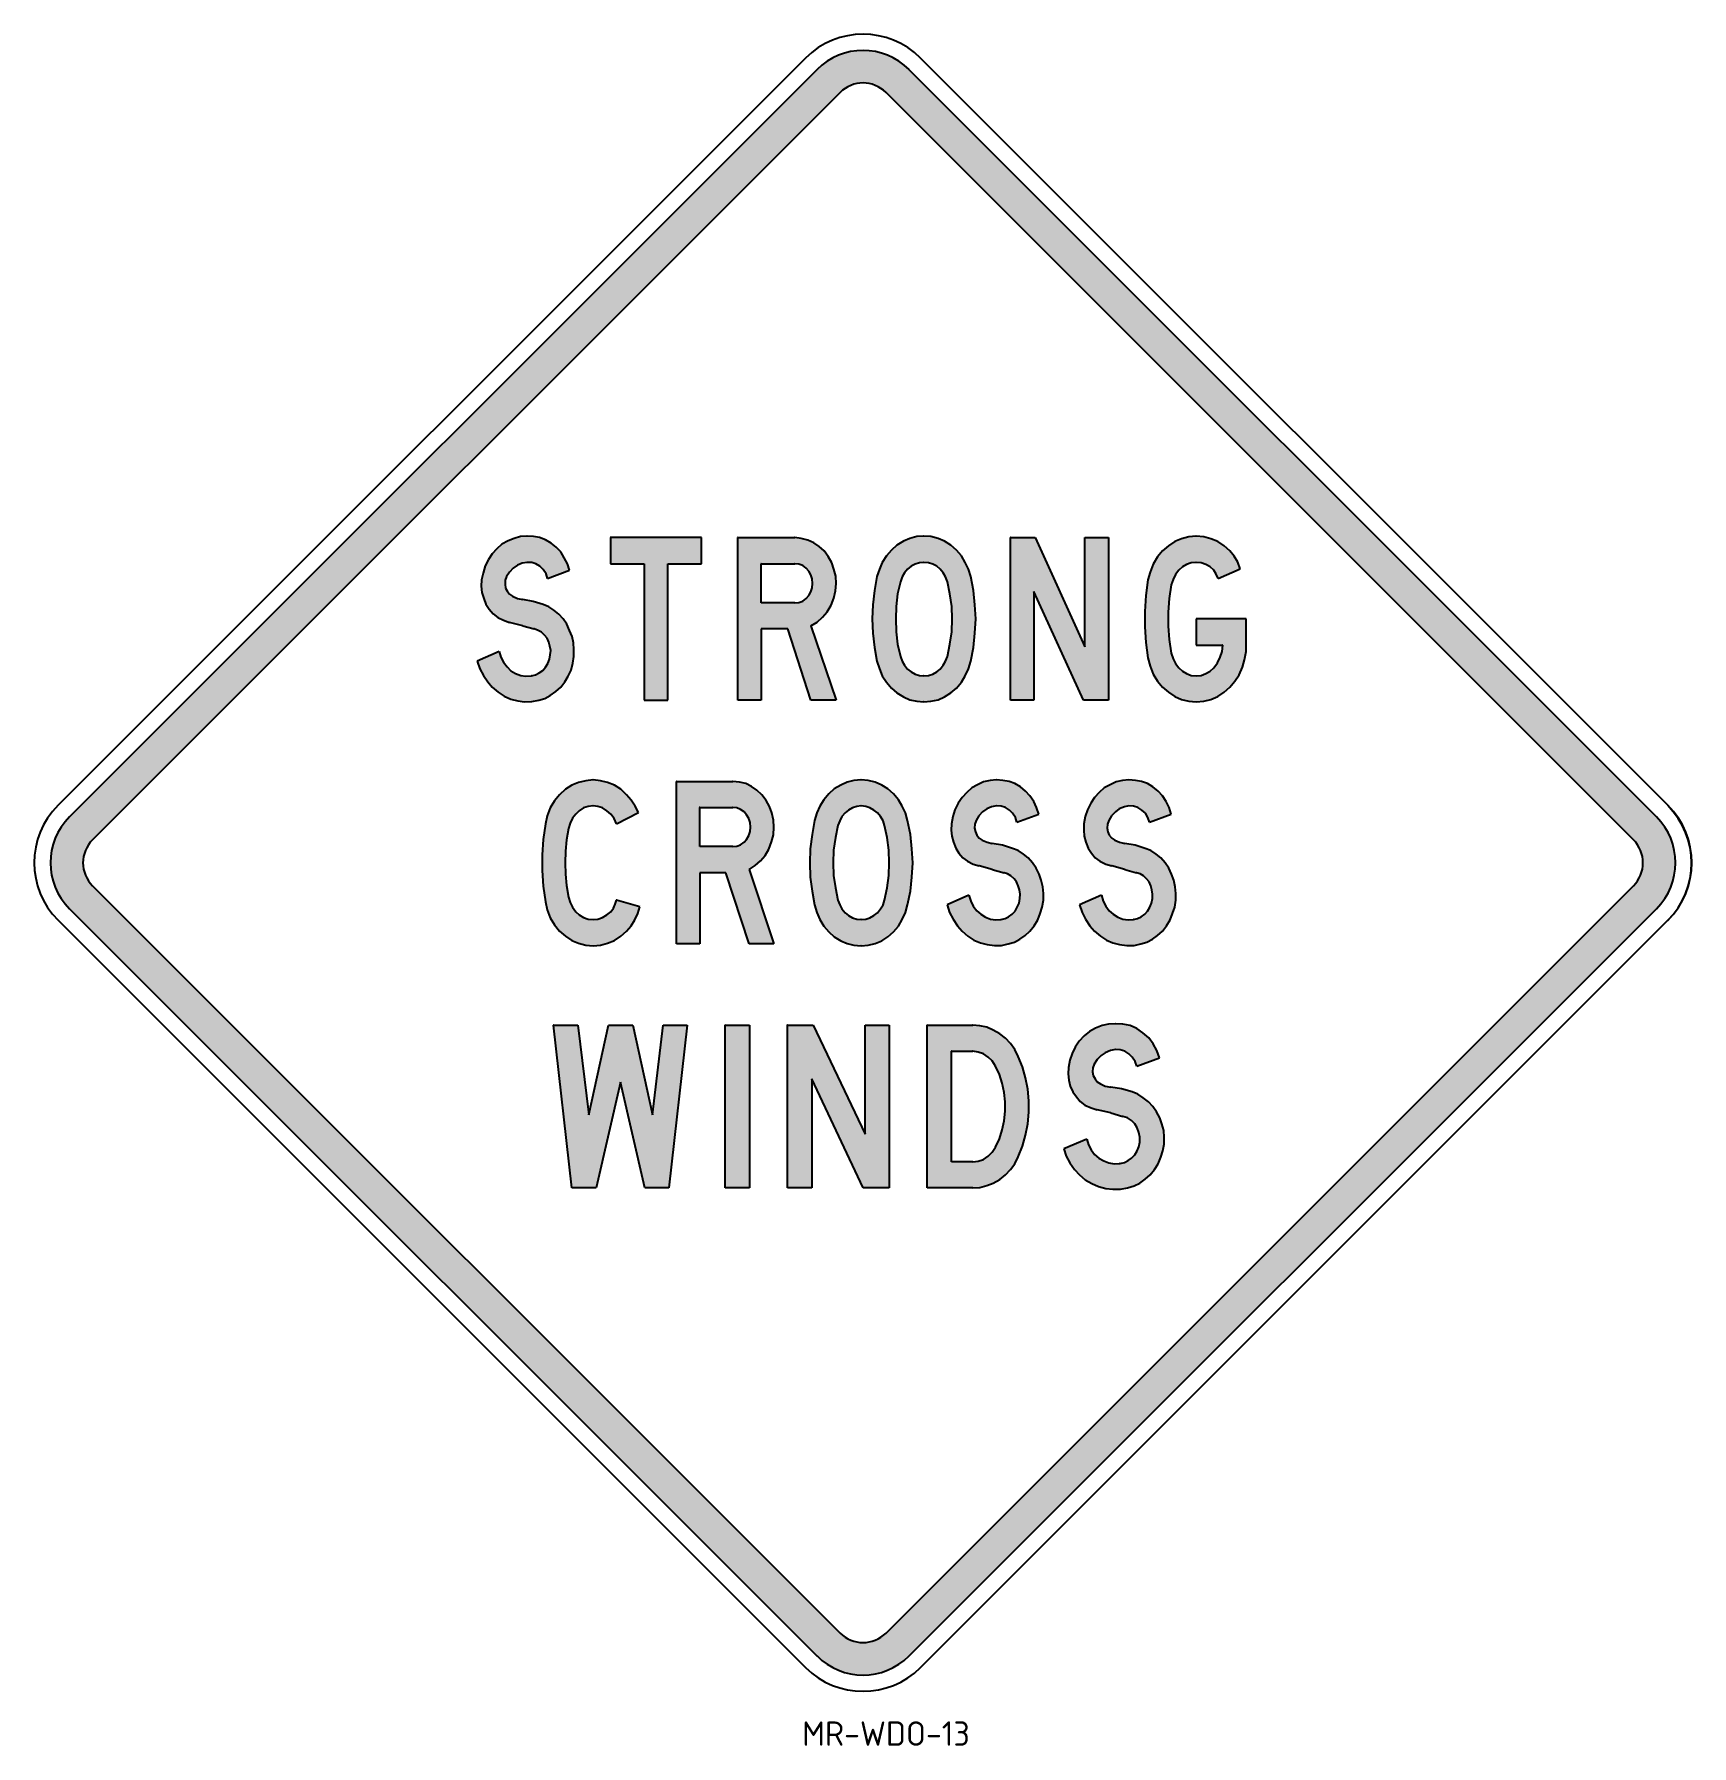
# Model space of a CAD drawing. Extents: x 137 to 341, y 24 to 235.
import ezdxf

# ---------------------------------------------------------------- set-up
doc = ezdxf.new("R2010")
doc.units = 0
doc.linetypes.add('CENTERX2', pattern=[101.6, 63.5, -12.7, 12.7, -12.7])
doc.layers.get('0').update_dxf_attribs({"linetype": 'CONTINUOUS'})
for name, color, linetype in [('L25', 1, 'CONTINUOUS'), ('L35', 3, 'CONTINUOUS'), ('T25', 1, 'CONTINUOUS'), ('TBLK25', 1, 'CONTINUOUS')]:
    doc.layers.add(name, color=color, linetype=linetype)
doc.styles.add('ISO', font='iso3098b.shx')

msp = doc.modelspace()

# ---------------------------------------------------------------- texts
at = {"layer": 'T25', "color": 3, "style": 'ISO'}
msp.add_text('MR-WDO-13', height=3, dxfattribs=at).set_placement((231.15, 24))

# ---------------------------------------------------------------- hatches: boundary and pattern name
at = {"layer": 'T25', "linetype": 'Continuous'}
h = msp.add_hatch(color=256, dxfattribs=at)
h.paths.add_polyline_path([(202.95, 157.16), (203.08, 158), (203.08, 158.84), (203.04, 159.67), (202.86, 160.46), (202.55, 161.21), (202.2, 161.96), (201.76, 162.62), (201.23, 163.2), (200.61, 163.68), (200, 164.12), (199.29, 164.38), (198.06, 164.78), (196.78, 165), (196.12, 165.13), (195.51, 165.4), (195.15, 165.66), (194.89, 166.01), (194.67, 166.41), (194.63, 166.89), (194.63, 167.38), (194.8, 167.82), (195.15, 168.39), (195.59, 168.88), (196.12, 169.23), (196.7, 169.49), (197.31, 169.58), (197.88, 169.58), (198.41, 169.4), (198.9, 169.1), (199.29, 168.7), (199.65, 168.17), (199.82, 167.6), (202.55, 168.61), (202.29, 169.4), (201.89, 170.15), (201.45, 170.86), (200.88, 171.43), (200.26, 171.96), (199.56, 172.36), (198.85, 172.62), (198.1, 172.75), (197.31, 172.8), (196.52, 172.75), (195.73, 172.53), (194.98, 172.22), (194.23, 171.83), (193.61, 171.25), (193.04, 170.64), (192.56, 169.93), (192.16, 169.14), (191.9, 168.26), (191.72, 167.42), (191.68, 166.63), (191.76, 165.88), (191.98, 165.13), (192.25, 164.43), (192.64, 163.81), (193.13, 163.24), (193.7, 162.8), (194.41, 162.45), (195.15, 162.18), (196.78, 161.79), (198.19, 161.39), (198.68, 161.21), (199.07, 160.99), (199.47, 160.64), (199.78, 160.24), (200, 159.76), (200.13, 159.28), (200.22, 158.75), (200.17, 158.22), (200.09, 157.65), (199.87, 157.12), (199.6, 156.68), (199.25, 156.28), (198.81, 155.97), (198.37, 155.75), (197.84, 155.62), (197.18, 155.58), (196.56, 155.66), (195.9, 155.89), (195.33, 156.24), (194.85, 156.72), (194.41, 157.29), (194.1, 157.91), (193.88, 158.62), (191.19, 157.43), (191.5, 156.5), (191.94, 155.66), (192.47, 154.87), (193.04, 154.21), (193.75, 153.6), (194.49, 153.11), (195.33, 152.76), (196.17, 152.54), (197, 152.41), (197.88, 152.45), (198.77, 152.63), (199.51, 152.85), (200.17, 153.2), (200.84, 153.68), (201.45, 154.21), (201.94, 154.87), (202.38, 155.58), (202.73, 156.33)])
h.paths.add_polyline_path([(214.62, 169.4), (218.76, 169.4), (218.76, 172.62), (207.57, 172.62), (207.57, 169.4), (211.71, 169.4), (211.71, 152.63), (214.62, 152.63)])
h.paths.add_polyline_path([(234.35, 170.29), (233.86, 170.99), (233.25, 171.52), (232.59, 172), (231.84, 172.31), (231.04, 172.53), (230.25, 172.62), (230.21, 172.62), (223.25, 172.62), (223.25, 152.63), (226.11, 152.63), (226.11, 161.39), (229.37, 161.39), (232.23, 152.63), (235.32, 152.63), (232.23, 161.79), (232.98, 162.23), (233.64, 162.84), (234.22, 163.5), (234.7, 164.3), (235.05, 165.18), (235.23, 166.06), (235.32, 166.98), (235.27, 167.86), (235.05, 168.74), (234.79, 169.54)])
h.paths.add_polyline_path([(226.11, 169.4), (230.25, 169.4), (230.74, 169.36), (231.22, 169.18), (231.62, 168.88), (231.97, 168.48), (232.23, 168.04), (232.37, 167.55), (232.41, 166.98), (232.37, 166.45), (232.23, 165.97), (231.97, 165.49), (231.62, 165.13), (231.22, 164.82), (230.74, 164.65), (230.25, 164.6), (226.11, 164.6)], flags=16)
h.paths.add_polyline_path([(252.23, 166.1), (251.87, 167.82), (251.61, 168.74), (251.21, 169.58), (250.73, 170.37), (250.11, 171.08), (249.41, 171.69), (248.66, 172.18), (247.87, 172.53), (246.99, 172.75), (246.11, 172.8), (245.23, 172.75), (244.39, 172.53), (243.6, 172.18), (242.8, 171.69), (242.14, 171.08), (241.53, 170.37), (241, 169.58), (240.65, 168.74), (240.34, 167.82), (240.03, 166.1), (239.85, 164.34), (239.76, 162.62), (239.85, 160.86), (240.03, 159.1), (240.34, 157.43), (240.65, 156.5), (241, 155.62), (241.53, 154.83), (242.14, 154.12), (242.8, 153.51), (243.6, 153.02), (244.39, 152.67), (245.23, 152.49), (246.11, 152.41), (246.99, 152.49), (247.87, 152.67), (248.66, 153.02), (249.41, 153.51), (250.11, 154.12), (250.73, 154.83), (251.21, 155.62), (251.61, 156.5), (251.87, 157.43), (252.23, 159.1), (252.4, 160.86), (252.49, 162.62), (252.4, 164.34)])
h.paths.add_polyline_path([(242.89, 165.71), (243.24, 167.2), (243.46, 167.78), (243.73, 168.3), (244.12, 168.74), (244.56, 169.1), (245.05, 169.36), (245.58, 169.54), (246.11, 169.58), (246.68, 169.54), (247.21, 169.36), (247.69, 169.1), (248.13, 168.74), (248.48, 168.3), (248.79, 167.78), (249.01, 167.2), (249.32, 165.71), (249.54, 164.16), (249.58, 162.62), (249.54, 161.04), (249.32, 159.5), (249.01, 158), (248.79, 157.43), (248.48, 156.94), (248.13, 156.46), (247.69, 156.11), (247.21, 155.84), (246.68, 155.66), (246.11, 155.62), (245.58, 155.66), (245.05, 155.84), (244.56, 156.11), (244.12, 156.46), (243.73, 156.94), (243.46, 157.43), (243.24, 158), (242.89, 159.5), (242.71, 161.04), (242.67, 162.62), (242.71, 164.16)], flags=16)
h.paths.add_polyline_path([(259.8, 172.62), (256.76, 172.62), (256.76, 152.63), (259.63, 152.63), (259.63, 166.01), (265.75, 152.63), (268.83, 152.63), (268.83, 172.62), (265.92, 172.62), (265.92, 159.19)])
h.paths.add_polyline_path([(276.54, 166.81), (276.76, 167.47), (277.06, 168.08), (277.46, 168.61), (277.9, 169.01), (278.43, 169.32), (279, 169.54), (279.62, 169.58), (280.23, 169.54), (280.81, 169.32), (281.34, 169.01), (281.78, 168.61), (282.08, 168.13), (282.3, 167.6), (285.03, 168.79), (284.73, 169.62), (284.29, 170.33), (283.76, 170.99), (283.05, 171.61), (282.26, 172.13), (281.42, 172.49), (280.54, 172.71), (279.62, 172.8), (278.69, 172.71), (277.81, 172.49), (276.98, 172.13), (276.18, 171.61), (275.48, 170.99), (274.86, 170.24), (274.33, 169.36), (273.94, 168.39), (273.67, 167.42), (273.41, 165.49), (273.28, 163.55), (273.28, 161.65), (273.41, 159.72), (273.67, 157.82), (273.94, 156.81), (274.33, 155.84), (274.86, 154.96), (275.48, 154.21), (276.18, 153.6), (276.98, 153.07), (277.81, 152.71), (278.69, 152.49), (279.62, 152.41), (280.54, 152.49), (281.42, 152.71), (282.26, 153.07), (283.05, 153.6), (283.76, 154.21), (284.37, 154.96), (284.9, 155.75), (285.3, 156.68), (285.56, 157.6), (285.74, 158.62), (285.74, 162.62), (279.62, 162.62), (279.62, 159.41), (282.88, 159.41), (282.79, 158.62), (282.57, 157.91), (282.22, 157.21), (281.78, 156.59), (281.34, 156.19), (280.81, 155.89), (280.23, 155.66), (279.62, 155.62), (279, 155.66), (278.43, 155.89), (277.9, 156.19), (277.46, 156.59), (277.06, 157.12), (276.76, 157.73), (276.54, 158.4), (276.27, 160.07), (276.14, 161.74), (276.14, 163.46), (276.27, 165.13)])
h = msp.add_hatch(color=256, dxfattribs=at)
h.paths.add_polyline_path([(202.02, 131.22), (201.98, 132.63), (202.02, 134.04), (202.16, 135.45), (202.42, 136.82), (202.6, 137.48), (202.9, 138.09), (203.3, 138.62), (203.74, 139.02), (204.27, 139.37), (204.84, 139.55), (205.46, 139.64), (206.03, 139.55), (206.6, 139.37), (207.13, 139.02), (207.62, 138.62), (208.01, 138.05), (208.32, 137.43), (211.01, 138.8), (210.61, 139.59), (210.13, 140.34), (209.55, 141), (208.85, 141.66), (208.06, 142.15), (207.22, 142.5), (206.34, 142.72), (205.46, 142.81), (204.53, 142.72), (203.65, 142.5), (202.82, 142.15), (202.02, 141.66), (201.32, 141), (200.7, 140.25), (200.17, 139.37), (199.78, 138.4), (199.56, 137.43), (199.29, 135.5), (199.16, 133.6), (199.16, 131.66), (199.29, 129.73), (199.56, 127.83), (199.78, 126.82), (200.17, 125.85), (200.7, 124.97), (201.32, 124.22), (202.02, 123.61), (202.82, 123.08), (203.65, 122.72), (204.53, 122.5), (205.46, 122.42), (206.34, 122.5), (207.22, 122.72), (208.06, 123.08), (208.85, 123.61), (209.55, 124.22), (210.13, 124.88), (210.57, 125.59), (210.92, 126.38), (211.18, 127.22), (208.32, 128.01), (208.15, 127.52), (207.93, 127.04), (207.62, 126.6), (207.13, 126.2), (206.6, 125.9), (206.03, 125.68), (205.46, 125.63), (204.84, 125.68), (204.27, 125.9), (203.74, 126.2), (203.3, 126.6), (202.9, 127.17), (202.6, 127.75), (202.42, 128.41), (202.16, 129.81)])
h.paths.add_polyline_path([(225.36, 132.28), (226.02, 132.85), (226.6, 133.51), (227.04, 134.31), (227.39, 135.19), (227.61, 136.07), (227.65, 136.99), (227.61, 137.87), (227.43, 138.75), (227.13, 139.55), (226.73, 140.3), (226.2, 141), (225.58, 141.57), (224.92, 142.01), (224.22, 142.37), (223.43, 142.54), (222.63, 142.63), (222.59, 142.63), (215.68, 142.63), (215.68, 122.64), (218.54, 122.64), (218.54, 131.4), (221.75, 131.4), (224.62, 122.64), (227.65, 122.64), (224.62, 131.8)])
h.paths.add_polyline_path([(218.54, 134.61), (218.54, 139.42), (222.63, 139.42), (223.12, 139.37), (223.56, 139.19), (224, 138.89), (224.31, 138.53), (224.57, 138.05), (224.75, 137.57), (224.79, 136.99), (224.75, 136.46), (224.57, 135.98), (224.31, 135.5), (224, 135.14), (223.56, 134.84), (223.12, 134.66), (222.63, 134.61)], flags=16)
h.paths.add_polyline_path([(244.74, 132.63), (244.65, 134.35), (244.48, 136.11), (244.12, 137.83), (243.86, 138.75), (243.46, 139.59), (242.98, 140.38), (242.36, 141.09), (241.7, 141.7), (240.95, 142.19), (240.12, 142.54), (239.28, 142.76), (238.4, 142.81), (237.52, 142.76), (236.68, 142.54), (235.89, 142.19), (235.1, 141.7), (234.44, 141.09), (233.82, 140.38), (233.33, 139.59), (232.94, 138.75), (232.67, 137.83), (232.37, 136.11), (232.15, 134.35), (232.1, 132.63), (232.15, 130.87), (232.37, 129.11), (232.67, 127.44), (232.94, 126.51), (233.33, 125.63), (233.82, 124.84), (234.44, 124.13), (235.1, 123.52), (235.89, 123.03), (236.68, 122.68), (237.52, 122.5), (238.4, 122.42), (239.28, 122.5), (240.12, 122.68), (240.95, 123.03), (241.7, 123.52), (242.36, 124.13), (242.98, 124.84), (243.46, 125.63), (243.86, 126.51), (244.12, 127.44), (244.48, 129.11), (244.65, 130.87)])
h.paths.add_polyline_path([(234.96, 132.63), (235.01, 134.17), (235.23, 135.72), (235.54, 137.21), (235.76, 137.79), (236.02, 138.31), (236.42, 138.75), (236.86, 139.11), (237.34, 139.37), (237.87, 139.55), (238.4, 139.64), (238.97, 139.55), (239.46, 139.37), (239.98, 139.11), (240.42, 138.75), (240.78, 138.31), (241.09, 137.79), (241.26, 137.21), (241.61, 135.72), (241.79, 134.17), (241.83, 132.63), (241.79, 131.05), (241.61, 129.55), (241.26, 128.01), (241.09, 127.44), (240.78, 126.95), (240.42, 126.47), (239.98, 126.12), (239.46, 125.85), (238.97, 125.68), (238.4, 125.63), (237.87, 125.68), (237.34, 125.85), (236.86, 126.12), (236.42, 126.47), (236.02, 126.95), (235.76, 127.44), (235.54, 128.01), (235.23, 129.55), (235.01, 131.05)], flags=16)
h.paths.add_polyline_path([(252.62, 136.02), (252.45, 136.42), (252.36, 136.9), (252.4, 137.39), (252.54, 137.83), (252.89, 138.4), (253.33, 138.89), (253.86, 139.24), (254.43, 139.5), (255.05, 139.64), (255.62, 139.59), (256.15, 139.42), (256.63, 139.11), (257.03, 138.71), (257.38, 138.18), (257.56, 137.61), (260.24, 138.62), (259.98, 139.42), (259.63, 140.16), (259.14, 140.87), (258.61, 141.44), (258, 141.97), (257.29, 142.37), (256.59, 142.63), (255.84, 142.76), (255.05, 142.81), (254.25, 142.76), (253.46, 142.59), (252.71, 142.23), (252.01, 141.84), (251.39, 141.26), (250.82, 140.65), (250.33, 139.94), (249.94, 139.15), (249.67, 138.31), (249.5, 137.43), (249.45, 136.64), (249.54, 135.89), (249.76, 135.14), (250.03, 134.44), (250.42, 133.82), (250.91, 133.25), (251.48, 132.81), (252.18, 132.46), (252.93, 132.24), (254.52, 131.8), (255.97, 131.4), (256.41, 131.27), (256.81, 131), (257.2, 130.65), (257.51, 130.26), (257.73, 129.77), (257.86, 129.29), (257.95, 128.76), (257.91, 128.23), (257.82, 127.66), (257.6, 127.17), (257.34, 126.69), (256.98, 126.29), (256.54, 125.98), (256.1, 125.76), (255.62, 125.63), (254.96, 125.59), (254.3, 125.68), (253.68, 125.94), (253.11, 126.29), (252.62, 126.73), (252.18, 127.3), (251.87, 127.92), (251.65, 128.63), (248.97, 127.44), (249.28, 126.51), (249.72, 125.68), (250.25, 124.88), (250.82, 124.22), (251.52, 123.61), (252.27, 123.12), (253.06, 122.77), (253.9, 122.55), (254.78, 122.46), (255.66, 122.46), (256.5, 122.64), (257.25, 122.86), (257.91, 123.21), (258.57, 123.69), (259.14, 124.22), (259.67, 124.88), (260.11, 125.59), (260.42, 126.38), (260.68, 127.17), (260.81, 128.01), (260.81, 128.85), (260.73, 129.68), (260.55, 130.48), (260.29, 131.22), (259.93, 131.97), (259.49, 132.63), (258.96, 133.21), (258.35, 133.69), (257.73, 134.13), (257.03, 134.39), (255.79, 134.79), (254.52, 135.01), (253.9, 135.14), (253.28, 135.41), (252.93, 135.67)])
h.paths.add_polyline_path([(274.69, 133.69), (274.03, 134.13), (273.32, 134.39), (272.09, 134.79), (270.81, 135.01), (270.19, 135.14), (269.58, 135.41), (269.23, 135.67), (268.92, 136.02), (268.74, 136.42), (268.65, 136.9), (268.7, 137.39), (268.87, 137.83), (269.18, 138.4), (269.67, 138.89), (270.15, 139.24), (270.77, 139.5), (271.34, 139.64), (271.91, 139.59), (272.44, 139.42), (272.92, 139.11), (273.36, 138.71), (273.67, 138.18), (273.85, 137.61), (276.54, 138.62), (276.27, 139.42), (275.92, 140.16), (275.48, 140.87), (274.91, 141.44), (274.29, 141.97), (273.63, 142.37), (272.88, 142.63), (272.13, 142.76), (271.34, 142.81), (270.55, 142.76), (269.75, 142.59), (269.01, 142.23), (268.3, 141.84), (267.68, 141.26), (267.11, 140.65), (266.63, 139.94), (266.23, 139.15), (265.97, 138.31), (265.79, 137.43), (265.79, 136.64), (265.83, 135.89), (266.05, 135.14), (266.32, 134.44), (266.72, 133.82), (267.2, 133.25), (267.77, 132.81), (268.48, 132.46), (269.23, 132.24), (270.81, 131.8), (272.26, 131.4), (272.7, 131.27), (273.14, 131), (273.5, 130.65), (273.81, 130.26), (274.03, 129.77), (274.16, 129.29), (274.25, 128.76), (274.25, 128.23), (274.11, 127.66), (273.89, 127.17), (273.63, 126.69), (273.28, 126.29), (272.84, 125.98), (272.4, 125.76), (271.91, 125.63), (271.25, 125.59), (270.59, 125.68), (269.97, 125.94), (269.4, 126.29), (268.92, 126.73), (268.48, 127.3), (268.17, 127.92), (267.95, 128.63), (265.26, 127.44), (265.57, 126.51), (266.01, 125.68), (266.54, 124.88), (267.11, 124.22), (267.82, 123.61), (268.56, 123.12), (269.36, 122.77), (270.19, 122.55), (271.08, 122.46), (271.96, 122.46), (272.79, 122.64), (273.54, 122.86), (274.25, 123.21), (274.86, 123.69), (275.48, 124.22), (275.96, 124.88), (276.4, 125.59), (276.71, 126.38), (276.98, 127.17), (277.11, 128.01), (277.11, 128.85), (277.02, 129.68), (276.84, 130.48), (276.58, 131.22), (276.23, 131.97), (275.79, 132.63), (275.26, 133.21)])
h = msp.add_hatch(color=256, dxfattribs=at)
h.paths.add_polyline_path([(208.81, 105.64), (211.8, 92.65), (214.75, 92.65), (217, 112.64), (214.05, 112.64), (212.73, 101.63), (210.3, 112.64), (207.31, 112.64), (204.89, 101.63), (203.57, 112.64), (200.57, 112.64), (202.82, 92.65), (205.81, 92.65)])
h.paths.add_polyline_path([(224.66, 112.64), (221.66, 112.64), (221.66, 92.65), (224.66, 92.65)])
h.paths.add_polyline_path([(232.5, 112.64), (229.33, 112.64), (229.33, 92.65), (232.32, 92.65), (232.32, 106.03), (238.66, 92.65), (241.83, 92.65), (241.83, 112.64), (238.88, 112.64), (238.88, 99.25)])
h.paths.add_polyline_path([(258.88, 104.76), (258.61, 106.17), (258.26, 107.53), (257.73, 108.81), (257.29, 109.65), (256.76, 110.39), (256.15, 111.05), (255.44, 111.58), (254.65, 112.02), (253.86, 112.38), (252.98, 112.55), (252.14, 112.64), (246.5, 112.64), (246.5, 92.65), (252.14, 92.65), (252.98, 92.69), (253.86, 92.91), (254.65, 93.22), (255.44, 93.66), (256.15, 94.23), (256.76, 94.89), (257.29, 95.6), (257.73, 96.43), (258.26, 97.76), (258.61, 99.12), (258.88, 100.49), (259.01, 101.94), (259.01, 103.35)])
h.paths.add_polyline_path([(249.5, 109.43), (252.14, 109.43), (252.8, 109.34), (253.46, 109.12), (254.03, 108.72), (254.52, 108.24), (254.91, 107.62), (255.4, 106.56), (255.75, 105.51), (255.97, 104.36), (256.1, 103.22), (256.1, 102.07), (255.97, 100.88), (255.75, 99.78), (255.4, 98.68), (254.91, 97.62), (254.52, 97.01), (254.03, 96.52), (253.46, 96.13), (252.8, 95.91), (252.14, 95.82), (249.5, 95.82)], flags=16)
h.paths.add_polyline_path([(267.82, 105.42), (267.42, 105.68), (267.16, 106.03), (266.94, 106.47), (266.85, 106.92), (266.89, 107.4), (267.07, 107.84), (267.42, 108.41), (267.9, 108.9), (268.43, 109.25), (269.05, 109.51), (269.67, 109.65), (270.24, 109.6), (270.81, 109.43), (271.3, 109.12), (271.74, 108.72), (272.09, 108.19), (272.31, 107.62), (275.08, 108.63), (274.77, 109.51), (274.33, 110.35), (273.76, 111.1), (273.06, 111.72), (272.31, 112.24), (271.47, 112.6), (270.59, 112.77), (269.67, 112.82), (268.83, 112.77), (268.04, 112.6), (267.24, 112.29), (266.5, 111.85), (265.83, 111.32), (265.22, 110.66), (264.73, 109.95), (264.34, 109.16), (264.07, 108.32), (263.9, 107.44), (263.85, 106.65), (263.94, 105.9), (264.12, 105.15), (264.43, 104.45), (264.87, 103.83), (265.35, 103.26), (265.92, 102.82), (266.67, 102.47), (267.42, 102.25), (269.09, 101.85), (270.59, 101.41), (271.16, 101.23), (271.65, 100.93), (272.04, 100.49), (272.35, 100), (272.57, 99.43), (272.66, 98.86), (272.66, 98.24), (272.53, 97.67), (272.35, 97.18), (272.04, 96.7), (271.65, 96.3), (271.25, 95.99), (270.77, 95.77), (270.24, 95.64), (269.53, 95.6), (268.87, 95.69), (268.26, 95.95), (267.64, 96.3), (267.11, 96.74), (266.67, 97.32), (266.36, 97.93), (266.14, 98.64), (263.32, 97.45), (263.63, 96.52), (264.07, 95.69), (264.65, 94.89), (265.26, 94.23), (265.97, 93.62), (266.76, 93.18), (267.6, 92.78), (268.48, 92.56), (269.36, 92.47), (270.28, 92.47), (271.16, 92.65), (271.96, 92.87), (272.66, 93.22), (273.32, 93.7), (273.94, 94.23), (274.47, 94.89), (274.91, 95.6), (275.26, 96.39), (275.52, 97.18), (275.65, 98.02), (275.65, 98.86), (275.61, 99.69), (275.39, 100.49), (275.13, 101.23), (274.73, 101.98), (274.29, 102.64), (273.72, 103.22), (273.1, 103.7), (272.44, 104.14), (271.74, 104.45), (270.41, 104.8), (269.09, 105.02), (268.43, 105.15)])
at = {"layer": 'TBLK25', "linetype": 'CENTERX2'}
h = msp.add_hatch(color=256, dxfattribs=at)
h.paths.add_polyline_path([(333.38, 135.45, -0.198872), (334.55, 132.62), (338.55, 132.62, 0.198872), (336.21, 138.28), (244.28, 230.2, 0.198882), (238.63, 232.55), (238.63, 228.55, -0.198897), (241.46, 227.38)])
h.paths.add_polyline_path([(235.8, 227.38, -0.198928), (238.63, 228.55), (238.63, 232.55, 0.198943), (232.97, 230.2), (141.05, 138.28, 0.198872), (138.7, 132.62), (142.7, 132.62, -0.198872), (143.87, 135.45)])
h.paths.add_polyline_path([(232.97, 35.04, 0.198952), (238.63, 32.7), (238.63, 36.7, -0.198952), (235.8, 37.87), (143.87, 129.79, -0.198952), (142.7, 132.62), (138.7, 132.62, 0.198952), (141.05, 126.97)])
h.paths.add_polyline_path([(241.46, 37.87, -0.198872), (238.63, 36.7), (238.63, 32.7, 0.198872), (244.28, 35.04), (336.21, 126.97, 0.198952), (338.55, 132.62), (334.55, 132.62, -0.198952), (333.38, 129.79)])

# ---------------------------------------------------------------- linework, layer by layer
at = {"color": 1}
for p, q in [((196.52, 172.75), (195.73, 172.53)), ((197.31, 172.8), (196.52, 172.75)), ((197.31, 172.8), (197.27, 172.8)), ((198.1, 172.75), (197.31, 172.8)), ((198.85, 172.62), (198.1, 172.75)), ((245.23, 172.75), (244.39, 172.53)), ((246.11, 172.8), (245.23, 172.75)), ((246.11, 172.8), (246.06, 172.8)), ((246.99, 172.75), (246.11, 172.8)), ((247.87, 172.53), (246.99, 172.75)), ((278.69, 172.71), (277.81, 172.49)), ((279.62, 172.8), (278.69, 172.71)), ((279.62, 172.8), (279.57, 172.8)), ((280.54, 172.71), (279.62, 172.8)), ((281.42, 172.49), (280.54, 172.71)), ((193.04, 170.64), (192.56, 169.93)), ((193.61, 171.25), (193.04, 170.64)), ((194.23, 171.83), (193.61, 171.25)), ((194.98, 172.22), (194.23, 171.83)), ((195.73, 172.53), (194.98, 172.22)), ((199.56, 172.36), (198.85, 172.62)), ((200.26, 171.96), (199.56, 172.36)), ((200.88, 171.43), (200.26, 171.96)), ((201.45, 170.86), (200.88, 171.43)), ((201.89, 170.15), (201.45, 170.86)), ((207.57, 172.62), (207.53, 172.62)), ((207.57, 172.62), (207.57, 169.4)), ((218.76, 172.62), (207.57, 172.62)), ((218.76, 169.4), (218.76, 172.62)), ((223.25, 172.62), (223.21, 172.62)), ((223.25, 172.62), (230.25, 172.62)), ((223.25, 152.63), (223.25, 172.62)), ((230.25, 172.62), (230.21, 172.62)), ((230.25, 172.62), (230.21, 172.62)), ((231.04, 172.53), (230.25, 172.62)), ((231.84, 172.31), (231.04, 172.53)), ((232.59, 172), (231.84, 172.31)), ((233.25, 171.52), (232.59, 172)), ((233.86, 170.99), (233.25, 171.52)), ((234.35, 170.29), (233.86, 170.99)), ((242.14, 171.08), (241.53, 170.37)), ((242.8, 171.69), (242.14, 171.08)), ((243.6, 172.18), (242.8, 171.69)), ((244.39, 172.53), (243.6, 172.18)), ((248.66, 172.18), (247.87, 172.53)), ((249.41, 171.69), (248.66, 172.18)), ((250.11, 171.08), (249.41, 171.69)), ((250.73, 170.37), (250.11, 171.08)), ((256.76, 172.62), (256.72, 172.62)), ((256.76, 172.62), (259.8, 172.62)), ((256.76, 152.63), (256.76, 172.62)), ((259.8, 172.62), (265.92, 159.19)), ((265.92, 159.19), (265.92, 172.62)), ((265.92, 172.62), (268.83, 172.62)), ((268.83, 172.62), (268.83, 152.63)), ((275.48, 170.99), (274.86, 170.24)), ((276.18, 171.61), (275.48, 170.99)), ((276.98, 172.13), (276.18, 171.61)), ((277.81, 172.49), (276.98, 172.13)), ((282.26, 172.13), (281.42, 172.49)), ((283.05, 171.61), (282.26, 172.13)), ((283.76, 170.99), (283.05, 171.61)), ((283.76, 170.99), (283.71, 170.99)), ((284.29, 170.33), (283.76, 170.99)), ((192.16, 169.14), (191.9, 168.26)), ((192.56, 169.93), (192.16, 169.14)), ((195.59, 168.88), (195.15, 168.39)), ((196.12, 169.23), (195.59, 168.88)), ((196.7, 169.49), (196.12, 169.23)), ((197.31, 169.58), (196.7, 169.49)), ((197.31, 169.58), (197.27, 169.58)), ((197.88, 169.58), (197.31, 169.58)), ((198.41, 169.4), (197.88, 169.58)), ((198.9, 169.1), (198.41, 169.4)), ((199.29, 168.7), (198.9, 169.1)), ((199.65, 168.17), (199.29, 168.7)), ((199.82, 167.6), (202.55, 168.61)), ((202.29, 169.4), (201.89, 170.15)), ((202.55, 168.61), (202.29, 169.4)), ((207.57, 169.4), (211.71, 169.4)), ((211.71, 169.4), (211.71, 152.63)), ((214.62, 152.63), (214.62, 169.4)), ((214.62, 169.4), (218.76, 169.4)), ((226.11, 169.4), (226.07, 169.4)), ((226.11, 169.4), (230.25, 169.4)), ((226.11, 164.6), (226.11, 169.4)), ((230.25, 169.4), (230.21, 169.4)), ((230.25, 169.4), (230.21, 169.4)), ((230.74, 169.36), (230.25, 169.4)), ((231.22, 169.18), (230.74, 169.36)), ((231.62, 168.88), (231.22, 169.18)), ((231.97, 168.48), (231.62, 168.88)), ((232.23, 168.04), (231.97, 168.48)), ((234.79, 169.54), (234.35, 170.29)), ((235.05, 168.74), (234.79, 169.54)), ((235.27, 167.86), (235.05, 168.74)), ((240.65, 168.74), (240.34, 167.82)), ((241, 169.58), (240.65, 168.74)), ((241.53, 170.37), (241, 169.58)), ((244.12, 168.74), (243.73, 168.3)), ((244.56, 169.1), (244.12, 168.74)), ((245.05, 169.36), (244.56, 169.1)), ((245.58, 169.54), (245.05, 169.36)), ((246.11, 169.58), (245.58, 169.54)), ((246.11, 169.58), (246.06, 169.58)), ((246.68, 169.54), (246.11, 169.58)), ((247.21, 169.36), (246.68, 169.54)), ((247.69, 169.1), (247.21, 169.36)), ((248.13, 168.74), (247.69, 169.1)), ((248.48, 168.3), (248.13, 168.74)), ((251.21, 169.58), (250.73, 170.37)), ((251.61, 168.74), (251.21, 169.58)), ((251.87, 167.82), (251.61, 168.74)), ((274.33, 169.36), (273.94, 168.39)), ((274.86, 170.24), (274.33, 169.36)), ((277.46, 168.61), (277.06, 168.08)), ((277.9, 169.01), (277.46, 168.61)), ((278.43, 169.32), (277.9, 169.01)), ((279, 169.54), (278.43, 169.32)), ((279.62, 169.58), (279, 169.54)), ((279.62, 169.58), (279.57, 169.58)), ((280.23, 169.54), (279.62, 169.58)), ((280.81, 169.32), (280.23, 169.54)), ((281.34, 169.01), (280.81, 169.32)), ((281.78, 168.61), (281.34, 169.01)), ((281.78, 168.61), (281.73, 168.61)), ((282.08, 168.13), (281.78, 168.61)), ((282.3, 167.6), (285.03, 168.79)), ((284.73, 169.62), (284.29, 170.33)), ((285.03, 168.79), (284.73, 169.62)), ((285.03, 168.79), (284.99, 168.79)), ((191.72, 167.42), (191.68, 166.63)), ((191.68, 166.63), (191.76, 165.88)), ((191.9, 168.26), (191.72, 167.42)), ((194.8, 167.82), (194.63, 167.38)), ((194.63, 167.38), (194.63, 166.89)), ((194.63, 166.89), (194.67, 166.41)), ((194.67, 166.41), (194.89, 166.01)), ((194.8, 167.82), (194.76, 167.82)), ((195.15, 168.39), (194.8, 167.82)), ((199.82, 167.6), (199.65, 168.17)), ((232.37, 167.55), (232.23, 168.04)), ((232.23, 165.97), (232.37, 166.45)), ((232.41, 166.98), (232.37, 167.55)), ((232.37, 166.45), (232.41, 166.98)), ((232.41, 166.98), (232.37, 166.98)), ((235.23, 166.06), (235.32, 166.98)), ((235.32, 166.98), (235.27, 167.86)), ((235.32, 166.98), (235.27, 166.98)), ((240.34, 167.82), (240.03, 166.1)), ((240.34, 167.82), (240.29, 167.82)), ((243.24, 167.2), (242.89, 165.71)), ((243.24, 167.2), (243.2, 167.2)), ((243.46, 167.78), (243.24, 167.2)), ((243.73, 168.3), (243.46, 167.78)), ((248.79, 167.78), (248.48, 168.3)), ((249.01, 167.2), (248.79, 167.78)), ((249.01, 167.2), (248.97, 167.2)), ((249.32, 165.71), (249.01, 167.2)), ((251.87, 167.82), (251.83, 167.82)), ((252.23, 166.1), (251.87, 167.82)), ((273.67, 167.42), (273.41, 165.49)), ((273.94, 168.39), (273.67, 167.42)), ((276.54, 166.81), (276.27, 165.13)), ((276.76, 167.47), (276.54, 166.81)), ((277.06, 168.08), (276.76, 167.47)), ((282.3, 167.6), (282.08, 168.13)), ((191.76, 165.88), (191.98, 165.13)), ((191.98, 165.13), (192.25, 164.43)), ((192.25, 164.43), (192.64, 163.81)), ((194.89, 166.01), (195.15, 165.66)), ((195.15, 165.66), (195.51, 165.4)), ((195.51, 165.4), (195.46, 165.4)), ((195.51, 165.4), (196.12, 165.13)), ((196.12, 165.13), (196.78, 165)), ((196.78, 165), (196.74, 165)), ((196.78, 165), (196.74, 165)), ((198.06, 164.78), (196.78, 165)), ((199.29, 164.38), (198.06, 164.78)), ((200, 164.12), (199.29, 164.38)), ((230.25, 164.6), (226.11, 164.6)), ((230.25, 164.6), (230.74, 164.65)), ((230.74, 164.65), (231.22, 164.82)), ((231.22, 164.82), (231.62, 165.13)), ((231.62, 165.13), (231.97, 165.49)), ((231.97, 165.49), (232.23, 165.97)), ((234.22, 163.5), (234.7, 164.3)), ((234.7, 164.3), (235.05, 165.18)), ((235.05, 165.18), (235.23, 166.06)), ((239.85, 164.34), (239.76, 162.62)), ((240.03, 166.1), (239.85, 164.34)), ((242.89, 165.71), (242.71, 164.16)), ((249.54, 164.16), (249.32, 165.71)), ((252.4, 164.34), (252.23, 166.1)), ((252.49, 162.62), (252.4, 164.34)), ((265.75, 152.63), (259.63, 166.01)), ((259.63, 166.01), (259.63, 152.63)), ((273.41, 165.49), (273.28, 163.55)), ((276.27, 165.13), (276.14, 163.46)), ((192.64, 163.81), (193.13, 163.24)), ((193.13, 163.24), (193.7, 162.8)), ((193.7, 162.8), (194.41, 162.45)), ((194.41, 162.45), (195.15, 162.18)), ((195.15, 162.18), (195.11, 162.18)), ((195.15, 162.18), (195.11, 162.18)), ((196.78, 161.79), (195.15, 162.18)), ((200.61, 163.68), (200, 164.12)), ((201.23, 163.2), (200.61, 163.68)), ((201.76, 162.62), (201.23, 163.2)), ((202.2, 161.96), (201.76, 162.62)), ((232.23, 161.79), (232.98, 162.23)), ((232.98, 162.23), (233.64, 162.84)), ((233.64, 162.84), (234.22, 163.5)), ((239.76, 162.62), (239.85, 160.86)), ((242.71, 164.16), (242.67, 162.62)), ((242.67, 162.62), (242.71, 161.04)), ((249.58, 162.62), (249.54, 164.16)), ((249.54, 161.04), (249.58, 162.62)), ((252.4, 160.86), (252.49, 162.62)), ((273.28, 163.55), (273.28, 161.65)), ((276.14, 163.46), (276.14, 161.74)), ((285.74, 162.62), (279.62, 162.62)), ((279.62, 162.62), (279.62, 159.41)), ((285.74, 158.62), (285.74, 162.62)), ((196.78, 161.79), (198.19, 161.39)), ((198.19, 161.39), (198.15, 161.39)), ((198.19, 161.39), (198.15, 161.39)), ((198.68, 161.21), (198.19, 161.39)), ((199.07, 160.99), (198.68, 161.21)), ((199.47, 160.64), (199.07, 160.99)), ((199.78, 160.24), (199.47, 160.64)), ((200, 159.76), (199.78, 160.24)), ((202.55, 161.21), (202.2, 161.96)), ((202.86, 160.46), (202.55, 161.21)), ((203.04, 159.67), (202.86, 160.46)), ((229.37, 161.39), (226.11, 161.39)), ((226.11, 161.39), (226.11, 152.63)), ((232.23, 152.63), (229.37, 161.39)), ((232.23, 161.79), (235.32, 152.63)), ((239.85, 160.86), (240.03, 159.1)), ((242.71, 161.04), (242.89, 159.5)), ((249.32, 159.5), (249.54, 161.04)), ((252.23, 159.1), (252.4, 160.86)), ((273.28, 161.65), (273.41, 159.72)), ((276.14, 161.74), (276.27, 160.07)), ((276.27, 160.07), (276.54, 158.4)), ((193.88, 158.62), (191.19, 157.43)), ((193.88, 158.62), (194.1, 157.91)), ((194.1, 157.91), (194.41, 157.29)), ((200.13, 159.28), (200, 159.76)), ((200.09, 157.65), (200.17, 158.22)), ((200.22, 158.75), (200.13, 159.28)), ((200.17, 158.22), (200.13, 158.22)), ((200.17, 158.22), (200.22, 158.75)), ((202.95, 157.16), (203.08, 158)), ((203.08, 158.84), (203.04, 159.67)), ((203.08, 158), (203.08, 158.84)), ((240.03, 159.1), (240.34, 157.43)), ((242.89, 159.5), (243.24, 158)), ((243.24, 158), (243.2, 158)), ((243.24, 158), (243.46, 157.43)), ((248.79, 157.43), (249.01, 158)), ((249.01, 158), (248.97, 158)), ((249.01, 158), (249.32, 159.5)), ((251.87, 157.43), (252.23, 159.1)), ((273.41, 159.72), (273.67, 157.82)), ((276.54, 158.4), (276.76, 157.73)), ((279.62, 159.41), (282.88, 159.41)), ((282.22, 157.21), (282.57, 157.91)), ((282.57, 157.91), (282.79, 158.62)), ((282.79, 158.62), (282.88, 159.41)), ((282.88, 159.41), (282.83, 159.41)), ((282.88, 159.41), (282.83, 159.41)), ((285.56, 157.6), (285.74, 158.62)), ((191.19, 157.43), (191.5, 156.5)), ((191.5, 156.5), (191.94, 155.66)), ((194.41, 157.29), (194.85, 156.72)), ((194.85, 156.72), (195.33, 156.24)), ((195.33, 156.24), (195.9, 155.89)), ((195.9, 155.89), (196.56, 155.66)), ((198.37, 155.75), (198.81, 155.97)), ((198.81, 155.97), (199.25, 156.28)), ((199.25, 156.28), (199.6, 156.68)), ((199.6, 156.68), (199.87, 157.12)), ((199.87, 157.12), (200.09, 157.65)), ((202.38, 155.58), (202.73, 156.33)), ((202.73, 156.33), (202.95, 157.16)), ((240.34, 157.43), (240.29, 157.43)), ((240.34, 157.43), (240.65, 156.5)), ((240.65, 156.5), (241, 155.62)), ((243.46, 157.43), (243.73, 156.94)), ((243.73, 156.94), (244.12, 156.46)), ((244.12, 156.46), (244.56, 156.11)), ((244.56, 156.11), (245.05, 155.84)), ((245.05, 155.84), (245.58, 155.66)), ((246.68, 155.66), (247.21, 155.84)), ((247.21, 155.84), (247.69, 156.11)), ((247.69, 156.11), (248.13, 156.46)), ((248.13, 156.46), (248.48, 156.94)), ((248.48, 156.94), (248.79, 157.43)), ((251.21, 155.62), (251.61, 156.5)), ((251.61, 156.5), (251.87, 157.43)), ((251.87, 157.43), (251.83, 157.43)), ((273.67, 157.82), (273.94, 156.81)), ((273.94, 156.81), (274.33, 155.84)), ((274.33, 155.84), (274.86, 154.96)), ((276.76, 157.73), (277.06, 157.12)), ((277.06, 157.12), (277.46, 156.59)), ((277.46, 156.59), (277.9, 156.19)), ((277.9, 156.19), (278.43, 155.89)), ((278.43, 155.89), (279, 155.66)), ((280.23, 155.66), (280.81, 155.89)), ((280.81, 155.89), (281.34, 156.19)), ((281.34, 156.19), (281.78, 156.59)), ((281.78, 156.59), (282.22, 157.21)), ((284.9, 155.75), (285.3, 156.68)), ((285.3, 156.68), (285.56, 157.6)), ((191.94, 155.66), (192.47, 154.87)), ((192.47, 154.87), (193.04, 154.21)), ((193.04, 154.21), (193.75, 153.6)), ((196.56, 155.66), (197.18, 155.58)), ((197.18, 155.58), (197.84, 155.62)), ((197.84, 155.62), (197.8, 155.62)), ((197.84, 155.62), (198.37, 155.75)), ((200.84, 153.68), (201.45, 154.21)), ((201.45, 154.21), (201.94, 154.87)), ((201.94, 154.87), (202.38, 155.58)), ((241, 155.62), (241.53, 154.83)), ((241.53, 154.83), (242.14, 154.12)), ((242.14, 154.12), (242.8, 153.51)), ((245.58, 155.66), (246.11, 155.62)), ((246.11, 155.62), (246.06, 155.62)), ((246.11, 155.62), (246.68, 155.66)), ((249.41, 153.51), (250.11, 154.12)), ((250.11, 154.12), (250.73, 154.83)), ((250.73, 154.83), (251.21, 155.62)), ((274.86, 154.96), (275.48, 154.21)), ((275.48, 154.21), (276.18, 153.6)), ((279, 155.66), (279.62, 155.62)), ((279.62, 155.62), (280.23, 155.66)), ((283.05, 153.6), (283.76, 154.21)), ((283.76, 154.21), (284.37, 154.96)), ((284.37, 154.96), (284.9, 155.75)), ((193.75, 153.6), (194.49, 153.11)), ((194.49, 153.11), (195.33, 152.76)), ((195.33, 152.76), (196.17, 152.54)), ((196.17, 152.54), (197, 152.41)), ((197, 152.41), (197.88, 152.45)), ((197.88, 152.45), (198.77, 152.63)), ((198.77, 152.63), (199.51, 152.85)), ((199.51, 152.85), (200.17, 153.2)), ((200.17, 153.2), (200.84, 153.68)), ((211.71, 152.63), (214.62, 152.63)), ((226.11, 152.63), (223.25, 152.63)), ((235.32, 152.63), (232.23, 152.63)), ((242.8, 153.51), (243.6, 153.02)), ((243.6, 153.02), (244.39, 152.67)), ((244.39, 152.67), (245.23, 152.49)), ((245.23, 152.49), (246.11, 152.41)), ((246.11, 152.41), (246.06, 152.41)), ((246.11, 152.41), (246.99, 152.49)), ((246.99, 152.49), (247.87, 152.67)), ((247.87, 152.67), (248.66, 153.02)), ((248.66, 153.02), (249.41, 153.51)), ((259.63, 152.63), (256.76, 152.63)), ((268.83, 152.63), (265.75, 152.63)), ((276.18, 153.6), (276.98, 153.07)), ((276.98, 153.07), (277.81, 152.71)), ((277.81, 152.71), (278.69, 152.49)), ((278.69, 152.49), (279.62, 152.41)), ((279.62, 152.41), (280.54, 152.49)), ((280.54, 152.49), (281.42, 152.71)), ((281.42, 152.71), (282.26, 153.07)), ((282.26, 153.07), (283.05, 153.6)), ((202.02, 141.66), (201.32, 141)), ((202.82, 142.15), (202.02, 141.66)), ((203.65, 142.5), (202.82, 142.15)), ((204.53, 142.72), (203.65, 142.5)), ((205.46, 142.81), (204.53, 142.72)), ((205.46, 142.81), (205.42, 142.81)), ((206.34, 142.72), (205.46, 142.81)), ((207.22, 142.5), (206.34, 142.72)), ((208.06, 142.15), (207.22, 142.5)), ((208.85, 141.66), (208.06, 142.15)), ((209.55, 141), (208.85, 141.66)), ((215.68, 142.63), (215.63, 142.63)), ((215.68, 142.63), (222.63, 142.63)), ((215.68, 122.64), (215.68, 142.63)), ((222.63, 142.63), (222.59, 142.63)), ((222.63, 142.63), (222.59, 142.63)), ((223.43, 142.54), (222.63, 142.63)), ((224.22, 142.37), (223.43, 142.54)), ((224.92, 142.01), (224.22, 142.37)), ((225.58, 141.57), (224.92, 142.01)), ((226.2, 141), (225.58, 141.57)), ((234.44, 141.09), (233.82, 140.38)), ((235.1, 141.7), (234.44, 141.09)), ((235.89, 142.19), (235.1, 141.7)), ((236.68, 142.54), (235.89, 142.19)), ((237.52, 142.76), (236.68, 142.54)), ((238.4, 142.81), (237.52, 142.76)), ((238.4, 142.81), (238.36, 142.81)), ((239.28, 142.76), (238.4, 142.81)), ((240.12, 142.54), (239.28, 142.76)), ((240.95, 142.19), (240.12, 142.54)), ((241.7, 141.7), (240.95, 142.19)), ((242.36, 141.09), (241.7, 141.7)), ((242.98, 140.38), (242.36, 141.09)), ((251.39, 141.26), (250.82, 140.65)), ((252.01, 141.84), (251.39, 141.26)), ((252.71, 142.23), (252.01, 141.84)), ((253.46, 142.59), (252.71, 142.23)), ((254.25, 142.76), (253.46, 142.59)), ((255.05, 142.81), (254.25, 142.76)), ((255.05, 142.81), (255, 142.81)), ((255.84, 142.76), (255.05, 142.81)), ((256.59, 142.63), (255.84, 142.76)), ((257.29, 142.37), (256.59, 142.63)), ((258, 141.97), (257.29, 142.37)), ((258.61, 141.44), (258, 141.97)), ((259.14, 140.87), (258.61, 141.44)), ((267.68, 141.26), (267.11, 140.65)), ((268.3, 141.84), (267.68, 141.26)), ((269.01, 142.23), (268.3, 141.84)), ((269.75, 142.59), (269.01, 142.23)), ((270.55, 142.76), (269.75, 142.59)), ((271.34, 142.81), (270.55, 142.76)), ((271.34, 142.81), (271.3, 142.81)), ((272.13, 142.76), (271.34, 142.81)), ((272.88, 142.63), (272.13, 142.76)), ((273.63, 142.37), (272.88, 142.63)), ((274.29, 141.97), (273.63, 142.37)), ((274.91, 141.44), (274.29, 141.97)), ((275.48, 140.87), (274.91, 141.44)), ((200.17, 139.37), (199.78, 138.4)), ((200.7, 140.25), (200.17, 139.37)), ((201.32, 141), (200.7, 140.25)), ((203.74, 139.02), (203.3, 138.62)), ((204.27, 139.37), (203.74, 139.02)), ((204.84, 139.55), (204.27, 139.37)), ((205.46, 139.64), (204.84, 139.55)), ((205.46, 139.64), (205.42, 139.64)), ((206.03, 139.55), (205.46, 139.64)), ((206.6, 139.37), (206.03, 139.55)), ((207.13, 139.02), (206.6, 139.37)), ((207.62, 138.62), (207.13, 139.02)), ((209.55, 141), (209.51, 141)), ((210.13, 140.34), (209.55, 141)), ((210.61, 139.59), (210.13, 140.34)), ((211.01, 138.8), (210.61, 139.59)), ((218.54, 139.42), (218.49, 139.42)), ((218.54, 139.42), (222.63, 139.42)), ((218.54, 134.61), (218.54, 139.42)), ((222.63, 139.42), (222.59, 139.42)), ((222.63, 139.42), (222.59, 139.42)), ((223.12, 139.37), (222.63, 139.42)), ((223.56, 139.19), (223.12, 139.37)), ((224, 138.89), (223.56, 139.19)), ((226.73, 140.3), (226.2, 141)), ((227.13, 139.55), (226.73, 140.3)), ((227.43, 138.75), (227.13, 139.55)), ((233.33, 139.59), (232.94, 138.75)), ((233.82, 140.38), (233.33, 139.59)), ((236.86, 139.11), (236.42, 138.75)), ((237.34, 139.37), (236.86, 139.11)), ((237.87, 139.55), (237.34, 139.37)), ((238.4, 139.64), (237.87, 139.55)), ((238.4, 139.64), (238.36, 139.64)), ((238.97, 139.55), (238.4, 139.64)), ((239.46, 139.37), (238.97, 139.55)), ((239.98, 139.11), (239.46, 139.37)), ((240.42, 138.75), (239.98, 139.11)), ((243.46, 139.59), (242.98, 140.38)), ((243.86, 138.75), (243.46, 139.59)), ((249.94, 139.15), (249.67, 138.31)), ((250.33, 139.94), (249.94, 139.15)), ((250.82, 140.65), (250.33, 139.94)), ((253.86, 139.24), (253.33, 138.89)), ((254.43, 139.5), (253.86, 139.24)), ((255.05, 139.64), (254.43, 139.5)), ((255.05, 139.64), (255, 139.64)), ((255.62, 139.59), (255.05, 139.64)), ((256.15, 139.42), (255.62, 139.59)), ((256.63, 139.11), (256.15, 139.42)), ((257.03, 138.71), (256.63, 139.11)), ((259.63, 140.16), (259.14, 140.87)), ((259.98, 139.42), (259.63, 140.16)), ((260.24, 138.62), (259.98, 139.42)), ((266.23, 139.15), (265.97, 138.31)), ((266.63, 139.94), (266.23, 139.15)), ((267.11, 140.65), (266.63, 139.94)), ((270.15, 139.24), (269.67, 138.89)), ((270.77, 139.5), (270.15, 139.24)), ((271.34, 139.64), (270.77, 139.5)), ((271.34, 139.64), (271.3, 139.64)), ((271.91, 139.59), (271.34, 139.64)), ((272.44, 139.42), (271.91, 139.59)), ((272.92, 139.11), (272.44, 139.42)), ((273.36, 138.71), (272.92, 139.11)), ((275.92, 140.16), (275.48, 140.87)), ((276.27, 139.42), (275.92, 140.16)), ((276.54, 138.62), (276.27, 139.42)), ((199.56, 137.43), (199.29, 135.5)), ((199.78, 138.4), (199.56, 137.43)), ((202.6, 137.48), (202.42, 136.82)), ((202.9, 138.09), (202.6, 137.48)), ((203.3, 138.62), (202.9, 138.09)), ((207.62, 138.62), (207.57, 138.62)), ((208.01, 138.05), (207.62, 138.62)), ((208.32, 137.43), (208.01, 138.05)), ((208.32, 137.43), (211.01, 138.8)), ((211.01, 138.8), (210.96, 138.8)), ((224.31, 138.53), (224, 138.89)), ((224.57, 138.05), (224.31, 138.53)), ((224.75, 137.57), (224.57, 138.05)), ((224.79, 136.99), (224.75, 137.57)), ((224.75, 136.46), (224.79, 136.99)), ((224.79, 136.99), (224.75, 136.99)), ((227.61, 137.87), (227.43, 138.75)), ((227.65, 136.99), (227.61, 137.87)), ((227.61, 136.07), (227.65, 136.99)), ((227.65, 136.99), (227.61, 136.99)), ((232.67, 137.83), (232.37, 136.11)), ((232.67, 137.83), (232.63, 137.83)), ((232.94, 138.75), (232.67, 137.83)), ((235.54, 137.21), (235.23, 135.72)), ((235.54, 137.21), (235.49, 137.21)), ((235.76, 137.79), (235.54, 137.21)), ((236.02, 138.31), (235.76, 137.79)), ((236.42, 138.75), (236.02, 138.31)), ((240.78, 138.31), (240.42, 138.75)), ((241.09, 137.79), (240.78, 138.31)), ((241.26, 137.21), (241.09, 137.79)), ((241.26, 137.21), (241.22, 137.21)), ((241.61, 135.72), (241.26, 137.21)), ((244.12, 137.83), (243.86, 138.75)), ((244.12, 137.83), (244.08, 137.83)), ((244.48, 136.11), (244.12, 137.83)), ((249.5, 137.43), (249.45, 136.64)), ((249.67, 138.31), (249.5, 137.43)), ((252.4, 137.39), (252.36, 136.9)), ((252.36, 136.9), (252.45, 136.42)), ((252.54, 137.83), (252.4, 137.39)), ((252.54, 137.83), (252.49, 137.83)), ((252.89, 138.4), (252.54, 137.83)), ((253.33, 138.89), (252.89, 138.4)), ((257.38, 138.18), (257.03, 138.71)), ((257.56, 137.61), (257.38, 138.18)), ((257.56, 137.61), (260.24, 138.62)), ((265.97, 138.31), (265.79, 137.43)), ((265.79, 137.43), (265.79, 136.64)), ((268.7, 137.39), (268.65, 136.9)), ((268.65, 136.9), (268.74, 136.42)), ((268.87, 137.83), (268.7, 137.39)), ((268.87, 137.83), (268.83, 137.83)), ((269.18, 138.4), (268.87, 137.83)), ((269.67, 138.89), (269.18, 138.4)), ((273.67, 138.18), (273.36, 138.71)), ((273.85, 137.61), (273.67, 138.18)), ((273.85, 137.61), (276.54, 138.62)), ((199.29, 135.5), (199.16, 133.6)), ((202.16, 135.45), (202.02, 134.04)), ((202.42, 136.82), (202.16, 135.45)), ((223.12, 134.66), (223.56, 134.84)), ((223.56, 134.84), (224, 135.14)), ((224, 135.14), (224.31, 135.5)), ((224.31, 135.5), (224.57, 135.98)), ((224.57, 135.98), (224.75, 136.46)), ((227.04, 134.31), (227.39, 135.19)), ((227.39, 135.19), (227.61, 136.07)), ((232.37, 136.11), (232.15, 134.35)), ((235.23, 135.72), (235.01, 134.17)), ((241.79, 134.17), (241.61, 135.72)), ((244.65, 134.35), (244.48, 136.11)), ((249.45, 136.64), (249.54, 135.89)), ((249.54, 135.89), (249.76, 135.14)), ((249.76, 135.14), (250.03, 134.44)), ((252.45, 136.42), (252.62, 136.02)), ((252.62, 136.02), (252.93, 135.67)), ((252.93, 135.67), (253.28, 135.41)), ((253.28, 135.41), (253.24, 135.41)), ((253.28, 135.41), (253.9, 135.14)), ((253.9, 135.14), (254.52, 135.01)), ((254.52, 135.01), (254.47, 135.01)), ((254.52, 135.01), (254.47, 135.01)), ((255.79, 134.79), (254.52, 135.01)), ((257.03, 134.39), (255.79, 134.79)), ((265.79, 136.64), (265.83, 135.89)), ((265.83, 135.89), (266.05, 135.14)), ((266.05, 135.14), (266.32, 134.44)), ((268.74, 136.42), (268.92, 136.02)), ((268.92, 136.02), (269.23, 135.67)), ((269.23, 135.67), (269.58, 135.41)), ((269.58, 135.41), (269.53, 135.41)), ((269.58, 135.41), (270.19, 135.14)), ((270.19, 135.14), (270.81, 135.01)), ((270.81, 135.01), (270.77, 135.01)), ((270.81, 135.01), (270.77, 135.01)), ((272.09, 134.79), (270.81, 135.01)), ((273.32, 134.39), (272.09, 134.79)), ((199.16, 133.6), (199.16, 131.66)), ((202.02, 134.04), (201.98, 132.63)), ((222.63, 134.61), (218.54, 134.61)), ((222.63, 134.61), (223.12, 134.66)), ((225.36, 132.28), (226.02, 132.85)), ((226.02, 132.85), (226.6, 133.51)), ((226.6, 133.51), (227.04, 134.31)), ((232.15, 134.35), (232.1, 132.63)), ((235.01, 134.17), (234.96, 132.63)), ((241.83, 132.63), (241.79, 134.17)), ((244.74, 132.63), (244.65, 134.35)), ((250.03, 134.44), (250.42, 133.82)), ((250.42, 133.82), (250.91, 133.25)), ((250.91, 133.25), (251.48, 132.81)), ((251.48, 132.81), (252.18, 132.46)), ((257.73, 134.13), (257.03, 134.39)), ((258.35, 133.69), (257.73, 134.13)), ((258.96, 133.21), (258.35, 133.69)), ((259.49, 132.63), (258.96, 133.21)), ((266.32, 134.44), (266.72, 133.82)), ((266.72, 133.82), (267.2, 133.25)), ((267.2, 133.25), (267.77, 132.81)), ((267.77, 132.81), (268.48, 132.46)), ((274.03, 134.13), (273.32, 134.39)), ((274.69, 133.69), (274.03, 134.13)), ((275.26, 133.21), (274.69, 133.69)), ((275.79, 132.63), (275.26, 133.21)), ((199.16, 131.66), (199.29, 129.73)), ((201.98, 132.63), (202.02, 131.22)), ((202.02, 131.22), (202.16, 129.81)), ((221.75, 131.4), (218.54, 131.4)), ((218.54, 131.4), (218.54, 122.64)), ((224.62, 122.64), (221.75, 131.4)), ((224.62, 131.8), (225.36, 132.28)), ((224.62, 131.8), (227.65, 122.64)), ((232.1, 132.63), (232.15, 130.87)), ((232.15, 130.87), (232.37, 129.11)), ((234.96, 132.63), (235.01, 131.05)), ((235.01, 131.05), (235.23, 129.55)), ((241.61, 129.55), (241.79, 131.05)), ((241.79, 131.05), (241.83, 132.63)), ((244.48, 129.11), (244.65, 130.87)), ((244.65, 130.87), (244.74, 132.63)), ((252.18, 132.46), (252.93, 132.24)), ((252.93, 132.24), (252.89, 132.24)), ((252.93, 132.24), (252.89, 132.24)), ((254.52, 131.8), (252.93, 132.24)), ((254.52, 131.8), (255.97, 131.4)), ((255.97, 131.4), (255.93, 131.4)), ((255.97, 131.4), (255.93, 131.4)), ((256.41, 131.27), (255.97, 131.4)), ((256.81, 131), (256.41, 131.27)), ((257.2, 130.65), (256.81, 131)), ((257.51, 130.26), (257.2, 130.65)), ((259.93, 131.97), (259.49, 132.63)), ((260.29, 131.22), (259.93, 131.97)), ((260.55, 130.48), (260.29, 131.22)), ((268.48, 132.46), (269.23, 132.24)), ((269.23, 132.24), (269.18, 132.24)), ((269.23, 132.24), (269.18, 132.24)), ((270.81, 131.8), (269.23, 132.24)), ((270.81, 131.8), (272.26, 131.4)), ((272.26, 131.4), (272.22, 131.4)), ((272.26, 131.4), (272.22, 131.4)), ((272.7, 131.27), (272.26, 131.4)), ((273.14, 131), (272.7, 131.27)), ((273.5, 130.65), (273.14, 131)), ((273.81, 130.26), (273.5, 130.65)), ((276.23, 131.97), (275.79, 132.63)), ((276.58, 131.22), (276.23, 131.97)), ((276.84, 130.48), (276.58, 131.22)), ((199.29, 129.73), (199.56, 127.83)), ((202.16, 129.81), (202.42, 128.41)), ((232.37, 129.11), (232.67, 127.44)), ((235.23, 129.55), (235.54, 128.01)), ((241.26, 128.01), (241.61, 129.55)), ((244.12, 127.44), (244.48, 129.11)), ((251.65, 128.63), (248.97, 127.44)), ((251.65, 128.63), (251.87, 127.92)), ((257.73, 129.77), (257.51, 130.26)), ((257.86, 129.29), (257.73, 129.77)), ((257.95, 128.76), (257.86, 129.29)), ((257.91, 128.23), (257.95, 128.76)), ((260.73, 129.68), (260.55, 130.48)), ((260.81, 128.85), (260.73, 129.68)), ((260.81, 128.01), (260.81, 128.85)), ((267.95, 128.63), (265.26, 127.44)), ((267.95, 128.63), (268.17, 127.92)), ((274.03, 129.77), (273.81, 130.26)), ((274.16, 129.29), (274.03, 129.77)), ((274.25, 128.76), (274.16, 129.29)), ((274.25, 128.23), (274.25, 128.76)), ((277.02, 129.68), (276.84, 130.48)), ((277.11, 128.85), (277.02, 129.68)), ((277.11, 128.01), (277.11, 128.85)), ((199.56, 127.83), (199.78, 126.82)), ((199.78, 126.82), (200.17, 125.85)), ((202.42, 128.41), (202.6, 127.75)), ((202.6, 127.75), (202.9, 127.17)), ((202.9, 127.17), (203.3, 126.6)), ((203.3, 126.6), (203.74, 126.2)), ((207.13, 126.2), (207.62, 126.6)), ((207.62, 126.6), (207.93, 127.04)), ((207.93, 127.04), (208.15, 127.52)), ((208.15, 127.52), (208.32, 128.01)), ((208.32, 128.01), (208.28, 128.01)), ((208.32, 128.01), (208.28, 128.01)), ((211.18, 127.22), (208.32, 128.01)), ((210.57, 125.59), (210.92, 126.38)), ((210.92, 126.38), (211.18, 127.22)), ((232.67, 127.44), (232.63, 127.44)), ((232.67, 127.44), (232.94, 126.51)), ((232.94, 126.51), (233.33, 125.63)), ((235.54, 128.01), (235.49, 128.01)), ((235.54, 128.01), (235.76, 127.44)), ((235.76, 127.44), (236.02, 126.95)), ((236.02, 126.95), (236.42, 126.47)), ((236.42, 126.47), (236.86, 126.12)), ((239.98, 126.12), (240.42, 126.47)), ((240.42, 126.47), (240.78, 126.95)), ((240.78, 126.95), (241.09, 127.44)), ((241.09, 127.44), (241.26, 128.01)), ((241.26, 128.01), (241.22, 128.01)), ((243.46, 125.63), (243.86, 126.51)), ((243.86, 126.51), (244.12, 127.44)), ((244.12, 127.44), (244.08, 127.44)), ((248.97, 127.44), (249.28, 126.51)), ((249.28, 126.51), (249.72, 125.68)), ((251.87, 127.92), (252.18, 127.3)), ((252.18, 127.3), (252.62, 126.73)), ((252.62, 126.73), (253.11, 126.29)), ((256.98, 126.29), (257.34, 126.69)), ((257.34, 126.69), (257.6, 127.17)), ((257.6, 127.17), (257.82, 127.66)), ((257.82, 127.66), (257.91, 128.23)), ((257.91, 128.23), (257.86, 128.23)), ((260.11, 125.59), (260.42, 126.38)), ((260.42, 126.38), (260.68, 127.17)), ((260.68, 127.17), (260.81, 128.01)), ((265.26, 127.44), (265.57, 126.51)), ((265.57, 126.51), (266.01, 125.68)), ((268.17, 127.92), (268.48, 127.3)), ((268.48, 127.3), (268.92, 126.73)), ((268.92, 126.73), (269.4, 126.29)), ((273.28, 126.29), (273.63, 126.69)), ((273.63, 126.69), (273.89, 127.17)), ((273.89, 127.17), (274.11, 127.66)), ((274.11, 127.66), (274.25, 128.23)), ((274.25, 128.23), (274.2, 128.23)), ((276.4, 125.59), (276.71, 126.38)), ((276.71, 126.38), (276.98, 127.17)), ((276.98, 127.17), (277.11, 128.01)), ((200.17, 125.85), (200.7, 124.97)), ((200.7, 124.97), (201.32, 124.22)), ((203.74, 126.2), (204.27, 125.9)), ((204.27, 125.9), (204.84, 125.68)), ((204.84, 125.68), (205.46, 125.63)), ((205.46, 125.63), (206.03, 125.68)), ((206.03, 125.68), (206.6, 125.9)), ((206.6, 125.9), (207.13, 126.2)), ((209.55, 124.22), (210.13, 124.88)), ((210.13, 124.88), (210.57, 125.59)), ((233.33, 125.63), (233.82, 124.84)), ((233.82, 124.84), (234.44, 124.13)), ((236.86, 126.12), (237.34, 125.85)), ((237.34, 125.85), (237.87, 125.68)), ((237.87, 125.68), (238.4, 125.63)), ((238.4, 125.63), (238.36, 125.63)), ((238.4, 125.63), (238.97, 125.68)), ((238.97, 125.68), (239.46, 125.85)), ((239.46, 125.85), (239.98, 126.12)), ((242.36, 124.13), (242.98, 124.84)), ((242.98, 124.84), (243.46, 125.63)), ((249.72, 125.68), (250.25, 124.88)), ((250.25, 124.88), (250.82, 124.22)), ((253.11, 126.29), (253.68, 125.94)), ((253.68, 125.94), (254.3, 125.68)), ((254.3, 125.68), (254.96, 125.59)), ((254.96, 125.59), (255.62, 125.63)), ((255.62, 125.63), (255.57, 125.63)), ((255.62, 125.63), (256.1, 125.76)), ((256.1, 125.76), (256.54, 125.98)), ((256.54, 125.98), (256.98, 126.29)), ((259.14, 124.22), (259.67, 124.88)), ((259.67, 124.88), (260.11, 125.59)), ((266.01, 125.68), (266.54, 124.88)), ((266.54, 124.88), (267.11, 124.22)), ((269.4, 126.29), (269.97, 125.94)), ((269.97, 125.94), (270.59, 125.68)), ((270.59, 125.68), (271.25, 125.59)), ((271.25, 125.59), (271.91, 125.63)), ((271.91, 125.63), (271.87, 125.63)), ((271.91, 125.63), (272.4, 125.76)), ((272.4, 125.76), (272.84, 125.98)), ((272.84, 125.98), (273.28, 126.29)), ((275.48, 124.22), (275.96, 124.88)), ((275.96, 124.88), (276.4, 125.59)), ((201.32, 124.22), (202.02, 123.61)), ((202.02, 123.61), (202.82, 123.08)), ((202.82, 123.08), (203.65, 122.72)), ((203.65, 122.72), (204.53, 122.5)), ((204.53, 122.5), (205.46, 122.42)), ((205.46, 122.42), (206.34, 122.5)), ((206.34, 122.5), (207.22, 122.72)), ((207.22, 122.72), (208.06, 123.08)), ((208.06, 123.08), (208.85, 123.61)), ((208.85, 123.61), (209.55, 124.22)), ((218.54, 122.64), (215.68, 122.64)), ((227.65, 122.64), (224.62, 122.64)), ((234.44, 124.13), (235.1, 123.52)), ((235.1, 123.52), (235.89, 123.03)), ((235.89, 123.03), (236.68, 122.68)), ((236.68, 122.68), (237.52, 122.5)), ((237.52, 122.5), (238.4, 122.42)), ((238.4, 122.42), (238.36, 122.42)), ((238.4, 122.42), (239.28, 122.5)), ((239.28, 122.5), (240.12, 122.68)), ((240.12, 122.68), (240.95, 123.03)), ((240.95, 123.03), (241.7, 123.52)), ((241.7, 123.52), (242.36, 124.13)), ((250.82, 124.22), (251.52, 123.61)), ((251.52, 123.61), (252.27, 123.12)), ((252.27, 123.12), (253.06, 122.77)), ((253.06, 122.77), (253.9, 122.55)), ((253.9, 122.55), (254.78, 122.46)), ((254.78, 122.46), (255.66, 122.46)), ((255.66, 122.46), (256.5, 122.64)), ((256.5, 122.64), (257.25, 122.86)), ((257.25, 122.86), (257.91, 123.21)), ((257.91, 123.21), (258.57, 123.69)), ((258.57, 123.69), (259.14, 124.22)), ((267.11, 124.22), (267.82, 123.61)), ((267.82, 123.61), (268.56, 123.12)), ((268.56, 123.12), (269.36, 122.77)), ((269.36, 122.77), (270.19, 122.55)), ((270.19, 122.55), (271.08, 122.46)), ((271.08, 122.46), (271.96, 122.46)), ((271.96, 122.46), (272.79, 122.64)), ((272.79, 122.64), (273.54, 122.86)), ((273.54, 122.86), (274.25, 123.21)), ((274.25, 123.21), (274.86, 123.69)), ((274.86, 123.69), (275.48, 124.22)), ((200.57, 112.64), (200.53, 112.64)), ((200.57, 112.64), (203.57, 112.64)), ((202.82, 92.65), (200.57, 112.64)), ((203.57, 112.64), (204.89, 101.63)), ((204.89, 101.63), (207.31, 112.64)), ((207.31, 112.64), (210.3, 112.64)), ((210.3, 112.64), (212.73, 101.63)), ((212.73, 101.63), (214.05, 112.64)), ((214.05, 112.64), (217, 112.64)), ((217, 112.64), (214.75, 92.65)), ((221.66, 112.64), (221.62, 112.64)), ((221.66, 112.64), (224.66, 112.64)), ((221.66, 92.65), (221.66, 112.64)), ((224.66, 112.64), (224.66, 92.65)), ((229.33, 112.64), (229.28, 112.64)), ((229.33, 112.64), (232.5, 112.64)), ((229.33, 92.65), (229.33, 112.64)), ((232.5, 112.64), (238.88, 99.25)), ((238.88, 99.25), (238.88, 112.64)), ((238.88, 112.64), (241.83, 112.64)), ((241.83, 112.64), (241.83, 92.65)), ((246.5, 112.64), (246.46, 112.64)), ((246.5, 112.64), (252.14, 112.64)), ((246.5, 92.65), (246.5, 112.64)), ((252.14, 112.64), (252.09, 112.64)), ((252.14, 112.64), (252.09, 112.64)), ((252.98, 112.55), (252.14, 112.64)), ((253.86, 112.38), (252.98, 112.55)), ((254.65, 112.02), (253.86, 112.38)), ((255.44, 111.58), (254.65, 112.02)), ((266.5, 111.85), (265.83, 111.32)), ((267.24, 112.29), (266.5, 111.85)), ((268.04, 112.6), (267.24, 112.29)), ((268.83, 112.77), (268.04, 112.6)), ((269.67, 112.82), (268.83, 112.77)), ((269.67, 112.82), (269.62, 112.82)), ((270.59, 112.77), (269.67, 112.82)), ((271.47, 112.6), (270.59, 112.77)), ((272.31, 112.24), (271.47, 112.6)), ((273.06, 111.72), (272.31, 112.24)), ((273.76, 111.1), (273.06, 111.72)), ((256.15, 111.05), (255.44, 111.58)), ((256.76, 110.39), (256.15, 111.05)), ((257.29, 109.65), (256.76, 110.39)), ((257.73, 108.81), (257.29, 109.65)), ((264.73, 109.95), (264.34, 109.16)), ((265.22, 110.66), (264.73, 109.95)), ((265.83, 111.32), (265.22, 110.66)), ((269.05, 109.51), (268.43, 109.25)), ((269.67, 109.65), (269.05, 109.51)), ((269.67, 109.65), (269.62, 109.65)), ((270.24, 109.6), (269.67, 109.65)), ((270.81, 109.43), (270.24, 109.6)), ((274.33, 110.35), (273.76, 111.1)), ((274.77, 109.51), (274.33, 110.35)), ((275.08, 108.63), (274.77, 109.51)), ((249.5, 109.43), (249.45, 109.43)), ((249.5, 109.43), (252.14, 109.43)), ((249.5, 95.82), (249.5, 109.43)), ((252.14, 109.43), (252.09, 109.43)), ((252.14, 109.43), (252.09, 109.43)), ((252.8, 109.34), (252.14, 109.43)), ((253.46, 109.12), (252.8, 109.34)), ((254.03, 108.72), (253.46, 109.12)), ((254.52, 108.24), (254.03, 108.72)), ((254.91, 107.62), (254.52, 108.24)), ((254.91, 107.62), (254.87, 107.62)), ((255.4, 106.56), (254.91, 107.62)), ((257.73, 108.81), (257.69, 108.81)), ((258.26, 107.53), (257.73, 108.81)), ((258.61, 106.17), (258.26, 107.53)), ((263.9, 107.44), (263.85, 106.65)), ((264.07, 108.32), (263.9, 107.44)), ((264.34, 109.16), (264.07, 108.32)), ((266.89, 107.4), (266.85, 106.92)), ((267.07, 107.84), (266.89, 107.4)), ((267.07, 107.84), (267.02, 107.84)), ((267.42, 108.41), (267.07, 107.84)), ((267.9, 108.9), (267.42, 108.41)), ((268.43, 109.25), (267.9, 108.9)), ((271.3, 109.12), (270.81, 109.43)), ((271.74, 108.72), (271.3, 109.12)), ((272.09, 108.19), (271.74, 108.72)), ((272.31, 107.62), (272.09, 108.19)), ((272.31, 107.62), (275.08, 108.63)), ((208.81, 105.64), (205.81, 92.65)), ((211.8, 92.65), (208.81, 105.64)), ((238.66, 92.65), (232.32, 106.03)), ((232.32, 106.03), (232.32, 92.65)), ((255.75, 105.51), (255.4, 106.56)), ((255.97, 104.36), (255.75, 105.51)), ((258.88, 104.76), (258.61, 106.17)), ((263.85, 106.65), (263.94, 105.9)), ((263.94, 105.9), (264.12, 105.15)), ((266.85, 106.92), (266.94, 106.47)), ((266.94, 106.47), (267.16, 106.03)), ((267.16, 106.03), (267.42, 105.68)), ((267.42, 105.68), (267.82, 105.42)), ((267.82, 105.42), (267.77, 105.42)), ((267.82, 105.42), (268.43, 105.15)), ((256.1, 103.22), (255.97, 104.36)), ((256.1, 102.07), (256.1, 103.22)), ((259.01, 103.35), (258.88, 104.76)), ((259.01, 101.94), (259.01, 103.35)), ((264.12, 105.15), (264.43, 104.45)), ((264.43, 104.45), (264.87, 103.83)), ((264.87, 103.83), (265.35, 103.26)), ((265.35, 103.26), (265.92, 102.82)), ((268.43, 105.15), (269.09, 105.02)), ((269.09, 105.02), (269.05, 105.02)), ((269.09, 105.02), (269.05, 105.02)), ((270.41, 104.8), (269.09, 105.02)), ((271.74, 104.45), (270.41, 104.8)), ((272.44, 104.14), (271.74, 104.45)), ((273.1, 103.7), (272.44, 104.14)), ((273.72, 103.22), (273.1, 103.7)), ((274.29, 102.64), (273.72, 103.22)), ((255.97, 100.88), (256.1, 102.07)), ((258.88, 100.49), (259.01, 101.94)), ((265.92, 102.82), (266.67, 102.47)), ((266.67, 102.47), (267.42, 102.25)), ((267.42, 102.25), (267.38, 102.25)), ((267.42, 102.25), (267.38, 102.25)), ((269.09, 101.85), (267.42, 102.25)), ((269.09, 101.85), (270.59, 101.41)), ((270.59, 101.41), (270.55, 101.41)), ((270.59, 101.41), (270.55, 101.41)), ((271.16, 101.23), (270.59, 101.41)), ((271.65, 100.93), (271.16, 101.23)), ((274.73, 101.98), (274.29, 102.64)), ((275.13, 101.23), (274.73, 101.98)), ((275.39, 100.49), (275.13, 101.23)), ((255.4, 98.68), (255.75, 99.78)), ((255.75, 99.78), (255.97, 100.88)), ((258.26, 97.76), (258.61, 99.12)), ((258.61, 99.12), (258.88, 100.49)), ((272.04, 100.49), (271.65, 100.93)), ((272.35, 100), (272.04, 100.49)), ((272.57, 99.43), (272.35, 100)), ((272.66, 98.86), (272.57, 99.43)), ((275.61, 99.69), (275.39, 100.49)), ((275.65, 98.86), (275.61, 99.69)), ((254.03, 96.52), (254.52, 97.01)), ((254.52, 97.01), (254.91, 97.62)), ((254.91, 97.62), (254.87, 97.62)), ((254.91, 97.62), (255.4, 98.68)), ((257.73, 96.43), (258.26, 97.76)), ((266.14, 98.64), (263.32, 97.45)), ((263.32, 97.45), (263.63, 96.52)), ((266.14, 98.64), (266.36, 97.93)), ((266.36, 97.93), (266.67, 97.32)), ((266.67, 97.32), (267.11, 96.74)), ((272.04, 96.7), (272.35, 97.18)), ((272.35, 97.18), (272.53, 97.67)), ((272.53, 97.67), (272.66, 98.24)), ((272.66, 98.24), (272.62, 98.24)), ((272.66, 98.24), (272.66, 98.86)), ((275.26, 96.39), (275.52, 97.18)), ((275.52, 97.18), (275.65, 98.02)), ((275.65, 98.02), (275.65, 98.86)), ((252.14, 95.82), (249.5, 95.82)), ((252.14, 95.82), (252.8, 95.91)), ((252.8, 95.91), (253.46, 96.13)), ((253.46, 96.13), (254.03, 96.52)), ((256.15, 94.23), (256.76, 94.89)), ((256.76, 94.89), (257.29, 95.6)), ((257.29, 95.6), (257.73, 96.43)), ((257.73, 96.43), (257.69, 96.43)), ((263.63, 96.52), (264.07, 95.69)), ((264.07, 95.69), (264.65, 94.89)), ((264.65, 94.89), (265.26, 94.23)), ((267.11, 96.74), (267.64, 96.3)), ((267.64, 96.3), (268.26, 95.95)), ((268.26, 95.95), (268.87, 95.69)), ((268.87, 95.69), (269.53, 95.6)), ((269.53, 95.6), (270.24, 95.64)), ((270.24, 95.64), (270.19, 95.64)), ((270.24, 95.64), (270.77, 95.77)), ((270.77, 95.77), (271.25, 95.99)), ((271.25, 95.99), (271.65, 96.3)), ((271.65, 96.3), (272.04, 96.7)), ((273.94, 94.23), (274.47, 94.89)), ((274.47, 94.89), (274.91, 95.6)), ((274.91, 95.6), (275.26, 96.39)), ((205.81, 92.65), (202.82, 92.65)), ((214.75, 92.65), (211.8, 92.65)), ((224.66, 92.65), (221.66, 92.65)), ((232.32, 92.65), (229.33, 92.65)), ((241.83, 92.65), (238.66, 92.65)), ((252.14, 92.65), (246.5, 92.65)), ((252.14, 92.65), (252.98, 92.69)), ((252.98, 92.69), (253.86, 92.91)), ((253.86, 92.91), (254.65, 93.22)), ((254.65, 93.22), (255.44, 93.66)), ((255.44, 93.66), (256.15, 94.23)), ((265.26, 94.23), (265.97, 93.62)), ((265.97, 93.62), (266.76, 93.18)), ((266.76, 93.18), (267.6, 92.78)), ((267.6, 92.78), (268.48, 92.56)), ((270.28, 92.47), (271.16, 92.65)), ((271.16, 92.65), (271.96, 92.87)), ((271.96, 92.87), (272.66, 93.22)), ((272.66, 93.22), (273.32, 93.7)), ((273.32, 93.7), (273.94, 94.23)), ((268.48, 92.56), (269.36, 92.47)), ((269.36, 92.47), (270.28, 92.47))]:
    msp.add_line(p, q, dxfattribs=at)
at = {"layer": 'L25'}
msp.add_arc((330.52, 132.58), 10, 315, 45, dxfattribs=at)
at = {"layer": 'L35'}
for p, q in [((231.56, 231.62), (139.63, 139.69)), ((337.62, 139.69), (245.7, 231.62)), ((139.63, 125.55), (231.56, 33.63)), ((245.7, 33.63), (337.62, 125.55))]:
    msp.add_line(p, q, dxfattribs=at)
for centre, start, end in [((238.63, 224.55), 45, 135), ((146.7, 132.62), 135, 225), ((330.55, 132.62), 315, 45), ((238.63, 40.7), 225, 315)]:
    msp.add_arc(centre, 10, start, end, dxfattribs=at)
at = {"layer": 'TBLK25', "color": 1}
for p, q in [((232.97, 230.2), (141.05, 138.28)), ((336.21, 138.28), (244.28, 230.2)), ((235.8, 227.38), (143.87, 135.45)), ((333.38, 135.45), (241.46, 227.38)), ((143.87, 129.79), (235.8, 37.87)), ((241.46, 37.87), (333.38, 129.79)), ((141.05, 126.97), (232.97, 35.04)), ((244.28, 35.04), (336.21, 126.97))]:
    msp.add_line(p, q, dxfattribs=at)
for centre, radius, start, end in [((238.63, 224.55), 8, 45, 135), ((238.63, 224.55), 4, 45, 135), ((146.7, 132.62), 8, 135, 225), ((330.55, 132.62), 8, 315, 45), ((146.7, 132.62), 4, 135, 225), ((330.55, 132.62), 4, 315, 45), ((238.63, 40.7), 4, 225, 315), ((238.63, 40.7), 8, 225, 315)]:
    msp.add_arc(centre, radius, start, end, dxfattribs=at)

msp.set_redraw_order([(e.dxf.handle, doc.entitydb.next_handle()) for e in msp.query("TEXT MTEXT ATTDEF DIMENSION ARC_DIMENSION")])  # texts and dimensions are drawn at this point

doc.saveas('drawing.dxf')
